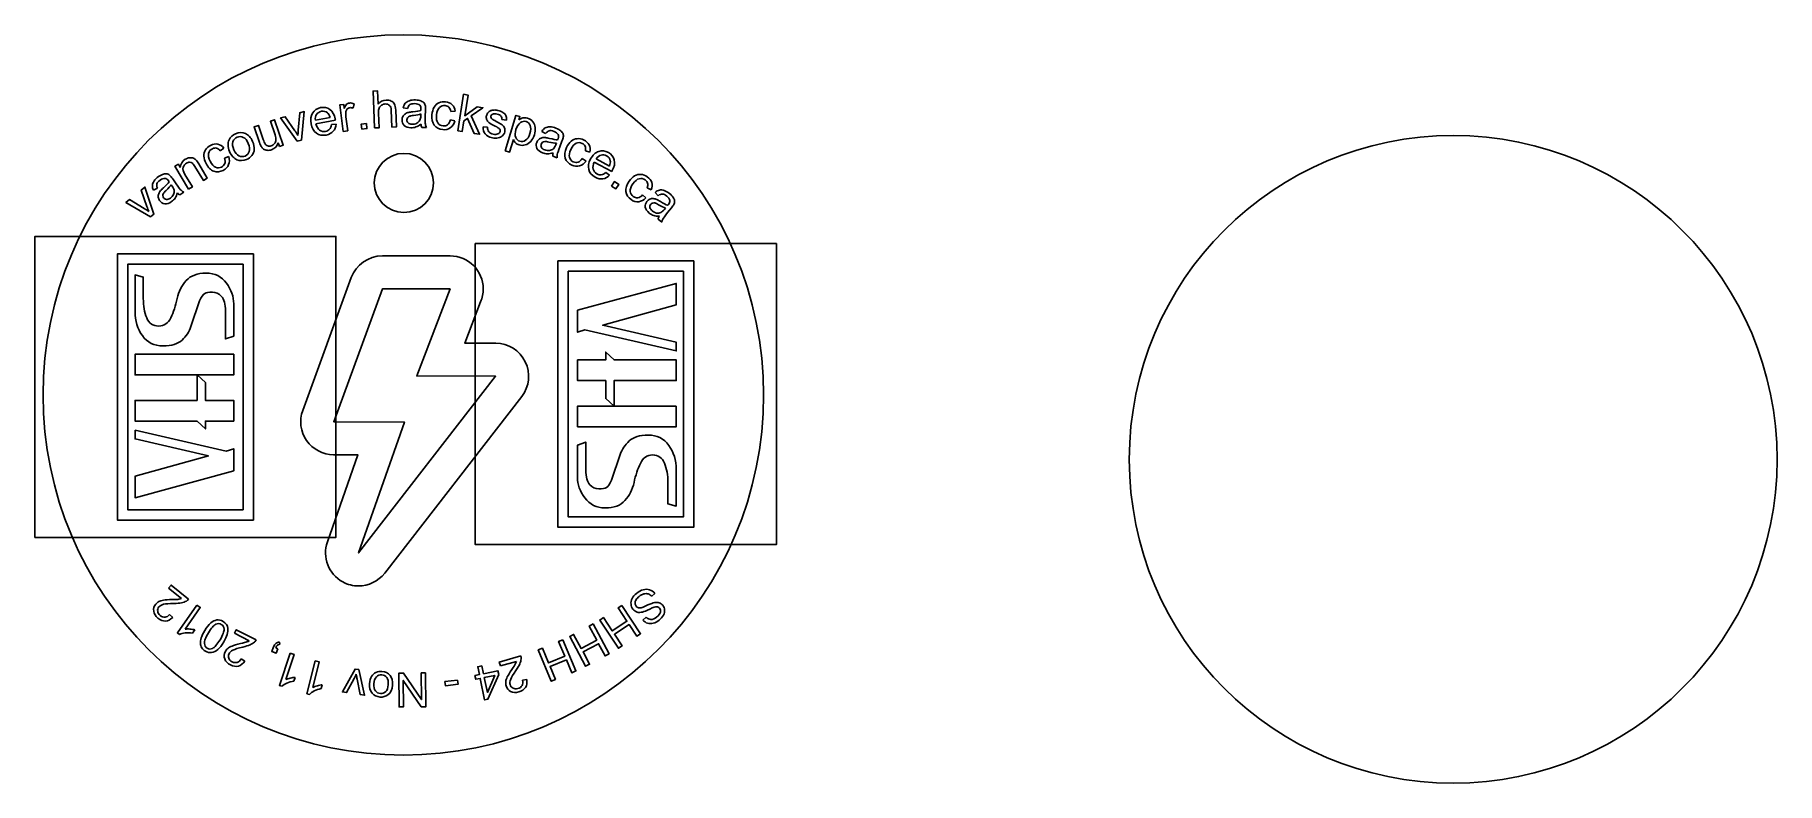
# Model space of a CAD drawing. Extents: x 62.8 to 159.4, y 92.9 to 134.4.
import ezdxf

# ---------------------------------------------------------------- set-up
doc = ezdxf.new("R2010")
doc.units = 0
doc.layers.add('Layer_1', color=7, linetype='CONTINUOUS')

msp = doc.modelspace()

# ---------------------------------------------------------------- linework, layer by layer
at = {"layer": 'Layer_1', "color": 7}
for points in [[(79.855555, 129.080406), (79.655601, 130.54957), (79.87971, 130.580069), (79.910022, 130.357341)], [(80.460218, 130.611169), (80.405891, 130.368471)], [(81.59533, 129.276991), (81.508623, 131.321904), (81.759704, 131.332569), (81.790814, 130.598855)], [(86.200407, 129.121007), (86.527906, 131.141389), (86.775974, 131.101177), (86.589215, 129.949035), (87.272818, 130.449235), (87.593928, 130.397181), (86.946378, 129.944888), (87.413186, 128.924418), (87.107235, 128.974013), (86.744806, 129.800763), (86.542525, 129.661001), (86.448475, 129.080795), (86.200407, 129.121007)], [(76.068775, 128.891098), (75.810864, 129.642472), (76.048558, 129.72406), (76.529929, 128.321668), (76.317327, 128.248709)], [(77.306651, 128.541648), (76.378089, 129.827858), (76.634318, 129.896513), (77.171603, 129.121201)], [(77.358003, 129.153799), (77.442123, 130.112954), (77.69161, 130.179799), (77.533222, 128.602355), (77.306651, 128.541648)], [(78.309456, 129.699017), (79.121995, 129.85784)], [(78.309456, 129.699017), (78.309456, 129.699017)], [(79.420603, 129.705673), (78.335391, 129.493553)], [(79.197191, 129.45857), (79.458212, 129.476876)], [(79.999863, 129.883472), (80.104547, 129.114306), (79.855555, 129.080406)], [(80.876582, 129.207398), (80.849202, 129.492296), (81.134099, 129.519669), (81.161479, 129.234771), (80.876582, 129.207398)], [(81.812049, 130.098072), (81.846411, 129.287638), (81.59533, 129.276991)], [(82.762108, 130.266934), (82.801913, 129.328169), (82.550832, 129.317505), (82.511027, 130.256269)], [(83.419364, 130.351001), (83.174693, 130.391481)], [(84.151172, 129.955872), (84.153791, 130.047978)], [(84.158765, 129.48637), (84.158773, 129.486359)], [(84.413824, 130.252889), (84.404299, 129.917949)], [(85.792209, 129.718241), (85.792209, 129.718227)], [(85.792209, 129.718227), (86.035106, 129.662557)], [(86.062914, 130.19848), (85.816099, 130.184412)], [(88.902333, 129.712124), (88.655344, 129.73446)], [(88.834855, 128.00676), (89.430164, 129.969402), (89.649274, 129.902943), (89.593351, 129.718568)], [(75.20984, 128.464893), (74.91159, 129.333797), (75.149283, 129.415384), (75.41626, 128.637599)], [(79.19719, 129.458577), (79.197191, 129.45857)], [(84.466177, 129.294651), (84.203808, 129.30212)], [(87.609445, 129.334394), (87.609446, 129.334266)], [(87.609446, 129.334266), (87.860406, 129.316758)], [(89.284856, 128.624462), (89.075342, 127.933729), (88.834855, 128.00676)], [(89.430323, 129.185896), (89.430321, 129.185896)], [(91.077591, 128.960072), (90.86026, 129.079527)], [(91.982993, 128.537191), (91.86275, 128.224434)], [(73.235416, 128.154439), (73.034916, 128.009821)], [(73.265398, 127.603968), (73.500114, 127.687678)], [(73.265512, 127.603943), (73.265398, 127.603968)], [(73.551792, 127.966552), (73.55181, 127.966524)], [(73.789392, 128.06787), (73.789392, 128.067856)], [(76.317327, 128.248709), (76.246616, 128.454711)], [(91.714079, 127.615973), (91.469086, 127.710163)], [(91.487806, 127.898915), (91.487807, 127.898901)], [(91.6366, 128.344288), (91.669666, 128.430284)], [(93.105415, 127.573413), (93.105416, 127.573427)], [(93.105416, 127.573427), (93.315884, 127.440001)], [(93.520674, 127.936035), (93.283271, 128.004996)], [(93.88433, 127.558618), (94.609164, 127.158546)], [(93.88433, 127.558618), (93.88433, 127.558618)], [(71.277366, 125.875202), (70.514734, 127.146742), (70.7087, 127.263074), (70.817132, 127.08228)], [(71.07638, 126.698906), (71.492883, 126.004466), (71.277366, 125.875202)], [(71.841719, 127.276778), (72.310644, 126.494935), (72.095127, 126.365675), (71.631228, 127.139135)], [(94.740333, 126.850131), (93.772259, 127.384463)], [(94.410393, 126.804201), (94.622226, 126.6506)], [(94.410394, 126.804201), (94.410393, 126.804201)], [(68.967241, 124.919277), (68.654373, 125.829863), (68.855175, 125.992315), (69.351407, 124.4866), (69.169058, 124.339075)], [(69.544015, 125.92852), (69.323656, 125.814745)], [(70.366892, 126.049103), (70.313928, 126.124518)], [(70.399962, 126.444209), (70.592504, 126.169979)], [(70.6536, 125.677217), (70.653579, 125.677217)], [(71.014645, 125.70724), (70.79983, 125.556414)], [(84.860079, 126.221263), (84.860079, 126.221263)], [(94.734479, 126.051601), (94.886102, 126.294349), (95.128851, 126.142727), (94.977228, 125.89998), (94.734479, 126.051601)], [(96.921785, 125.846231), (96.699766, 125.954965)], [(97.31497, 125.51465), (97.144355, 125.694627)], [(69.169058, 124.339075), (67.797981, 125.137021), (68.004209, 125.303868), (68.810173, 124.813756)], [(96.450387, 125.560381), (96.634793, 125.392774)], [(96.450388, 125.560381), (96.450387, 125.560381)], [(97.659835, 124.757735), (97.717529, 124.829704)], [(98.048528, 124.836068), (97.838729, 124.574802)], [(97.511778, 124.040543), (97.30712, 124.204885)], [(97.382445, 124.378964), (97.382445, 124.37897)], [(62.751809, 106.556734), (62.751809, 123.252799), (79.447874, 123.252799), (79.447874, 106.556734), (62.751809, 106.556734), (62.751809, 106.556734)], [(103.870175, 122.859705), (103.870175, 106.16364), (87.17411, 106.16364), (87.17411, 122.859705), (103.870175, 122.859705), (103.870175, 122.859705)], [(67.330849, 107.519922), (67.330849, 122.289612), (74.868834, 122.289612), (74.868834, 107.519922), (67.330849, 107.519922), (67.330849, 107.519922)], [(85.782521, 122.175678), (85.781618, 122.175678), (82.021975, 122.175678)], [(99.291135, 121.896517), (99.291135, 107.126828), (91.75315, 107.126828), (91.75315, 121.896517), (99.291135, 121.896517), (99.291135, 121.896517)], [(74.294905, 108.093851), (74.294905, 121.715683), (67.904864, 121.715683), (67.904864, 108.093851), (74.294905, 108.093851), (74.294905, 108.093851)], [(68.306596, 119.081728), (68.306596, 121.122526), (68.765756, 120.996411), (68.765756, 119.810269)], [(80.300381, 120.972418), (77.605587, 113.60758)], [(92.327079, 121.322589), (92.327079, 107.700756), (98.71712, 107.700756), (98.71712, 121.322589), (92.327079, 121.322589), (92.327079, 121.322589)], [(80.702064, 105.702178), (83.241719, 112.958629), (79.327172, 112.977634), (82.021961, 120.342475), (85.781604, 120.342475), (83.929166, 115.517531), (88.30224, 115.498512), (80.702064, 105.702175), (80.702064, 105.702178)], [(98.315387, 116.903185), (93.252674, 118.070184), (92.843666, 117.936273), (92.843666, 119.1607), (98.315387, 120.653035), (98.316254, 119.463255), (94.24332, 118.332635), (98.313915, 117.394307), (98.315387, 116.903185), (98.315387, 116.903185)], [(71.886936, 119.687099), (71.409499, 118.250719)], [(73.778318, 119.525037), (73.778318, 117.731446), (73.319158, 117.568518), (73.319158, 119.119407)], [(88.310261, 117.331474), (86.592103, 117.339035), (87.472034, 119.63121)], [(68.306596, 115.574408), (68.306596, 116.722264), (73.778318, 116.722264), (73.778318, 115.574408), (68.306596, 115.574408), (68.306596, 115.574408)], [(89.950049, 116.300998), (89.950049, 116.300992)], [(94.871644, 113.842378), (94.412571, 114.262993), (94.412571, 115.257883), (92.843666, 115.257883), (92.843666, 116.40574), (94.412571, 116.40574), (94.412571, 116.840647), (94.871644, 116.40574), (98.315387, 116.40574), (98.315387, 115.257883), (94.871644, 115.257883), (94.871644, 113.842378), (94.871644, 113.842378)], [(71.75034, 115.574061), (72.209413, 115.153446), (72.209413, 114.158556), (73.778318, 114.158556), (73.778318, 113.0107), (72.209413, 113.0107), (72.209413, 112.575792), (71.75034, 113.0107), (68.306596, 113.0107), (68.306596, 114.158556), (71.75034, 114.158556), (71.75034, 115.574061), (71.75034, 115.574061)], [(82.150523, 104.578431), (89.75069, 114.374546)], [(98.315387, 113.842032), (98.315387, 112.694175), (92.843666, 112.694175), (92.843666, 113.842032), (98.315387, 113.842032), (98.315387, 113.842032)], [(68.306596, 112.513255), (73.369309, 111.346255), (73.778318, 111.480166), (73.778318, 110.25574), (68.306596, 108.763405), (68.30573, 109.953184), (72.378664, 111.083804), (68.308069, 112.022133), (68.306596, 112.513255), (68.306596, 112.513255)], [(79.318016, 111.14446), (80.661973, 111.138042), (78.971772, 106.307815)], [(92.843666, 109.891402), (92.843666, 111.684993), (93.302826, 111.847921), (93.302826, 110.297033)], [(94.735048, 109.729341), (95.212485, 111.165721)], [(98.315387, 110.334711), (98.315387, 108.293914), (97.856227, 108.420029), (97.856227, 109.60617)], [(159.365481, 110.89023), (159.365481, 110.89023)], [(70.1695, 103.744851), (70.30894, 103.917253), (71.274583, 103.136226)], [(70.886009, 103.165325), (70.1695, 103.744851)], [(97.133766, 103.455045), (96.963132, 103.29282)], [(97.133766, 103.454933), (97.133766, 103.455045)], [(70.777073, 101.176578), (70.655072, 101.261551), (71.733357, 102.809689)], [(71.733357, 102.809689), (71.922669, 102.677835), (71.082456, 101.4715)], [(95.304076, 102.788642), (96.33895, 101.22035), (96.131413, 101.083403), (95.706452, 101.727407), (94.891281, 101.1895), (95.316245, 100.545496), (95.108707, 100.408546), (94.073833, 101.976838), (94.28137, 102.113785), (94.769157, 101.374571), (95.584328, 101.912479), (95.096538, 102.651695), (95.304076, 102.788642)], [(70.226956, 102.287315), (70.396001, 102.11927)], [(93.709628, 101.759989), (94.593547, 100.101922), (94.374131, 99.984951), (94.011157, 100.665822), (93.149325, 100.206376), (93.512299, 99.525505), (93.292882, 99.408534), (92.40896, 101.066601), (92.628376, 101.183572), (93.045014, 100.402041), (93.906846, 100.861487), (93.490212, 101.643018), (93.709628, 101.759989)], [(96.473129, 101.974635), (96.648369, 102.137252)], [(71.620038, 101.436013), (71.492578, 101.253011)], [(73.021155, 100.883972), (73.021155, 100.883988)], [(73.224959, 100.762801), (73.224959, 100.762801)], [(73.818372, 101.242446), (73.917667, 101.440704), (75.028138, 100.884537)], [(74.642342, 100.829757), (73.818372, 101.242446)], [(76.231868, 100.386744), (76.135866, 100.142163), (75.891285, 100.238164), (75.987287, 100.482744)], [(76.322339, 100.75053), (76.345934, 100.63525)], [(92.026046, 100.884782), (92.750641, 99.151156), (92.521224, 99.055267), (92.223675, 99.767167), (91.322568, 99.390535), (91.620117, 98.678635), (91.3907, 98.582749), (90.666105, 100.316376), (90.895522, 100.412265), (91.237059, 99.595116), (92.13817, 99.971748), (91.796629, 100.788894), (92.026046, 100.884782)], [(74.186559, 99.830991), (74.387663, 99.703034)], [(76.110174, 100.434508), (76.231868, 100.386744)], [(76.452765, 98.302411), (76.311622, 98.349136), (76.90457, 100.140192)], [(76.90457, 100.140192), (77.123585, 100.067685), (76.661553, 98.672072)], [(77.98467, 97.848759), (77.840511, 97.885136), (78.302083, 99.714454)], [(78.302083, 99.714454), (78.525778, 99.658012), (78.166115, 98.232586)], [(88.566009, 99.431937), (88.505496, 99.645253), (89.700309, 99.984208)], [(89.452546, 99.683422), (88.566009, 99.431937)], [(77.186994, 98.791094), (77.116903, 98.579379)], [(80.455457, 98.731798), (80.038105, 97.95263), (79.803395, 97.986299), (80.5067, 99.260502), (80.719843, 99.229926)], [(80.719843, 99.229926), (81.039114, 97.809031), (80.79806, 97.843612), (80.624548, 98.692003)], [(84.420474, 99.044106), (84.434012, 97.165193), (84.178961, 97.16328), (83.181455, 98.631359), (83.192084, 97.156169), (82.953695, 97.154574), (82.940158, 99.03349), (83.195208, 99.035403), (84.192724, 97.566042), (84.182085, 99.042514), (84.420474, 99.044106)], [(86.197142, 98.641028), (86.222676, 98.410453), (85.518206, 98.332438), (85.492672, 98.563016), (86.197142, 98.641028)], [(87.539587, 99.435155), (87.630702, 98.994603), (88.428964, 99.159702), (88.471798, 98.952605), (87.878721, 97.586566), (87.694216, 97.548407), (87.44761, 98.740781), (87.199094, 98.689385), (87.156262, 98.896482), (87.404778, 98.947879), (87.313663, 99.38843), (87.539587, 99.435155)], [(87.673533, 98.787509), (87.84512, 97.957867), (88.249639, 98.906658), (87.673533, 98.787509)], [(89.790206, 98.638792), (90.024965, 98.680076)], [(78.681548, 98.389374), (78.626987, 98.173137)], [(82.348832, 98.386035), (82.348832, 98.386035)], [(82.58529, 98.3684), (82.58529, 98.3684)]]:
    msp.add_lwpolyline(points, dxfattribs=at)
at = {"layer": 'Layer_1', "color": 1}
msp.add_lwpolyline([(103.163082, 114.462965), (103.163082, 114.462965)], dxfattribs=at)
for points in [[(63.210723, 114.462965), (63.210723, 125.495505), (72.154364, 134.439145), (83.186902, 134.439145)], [(83.186902, 134.439145), (94.219442, 134.439145), (103.163082, 125.495505), (103.163082, 114.462965)], [(83.186902, 94.486786), (72.154364, 94.486786), (63.210723, 103.430426), (63.210723, 114.462965)], [(103.163082, 114.462965), (103.163082, 103.430426), (94.219442, 94.486786), (83.186902, 94.486786)]]:
    msp.add_open_spline(points, degree=3, dxfattribs=at)
at = {"layer": 'Layer_1', "color": 7}
for points in [[(78.599196, 130.400081), (78.793767, 130.438108), (78.965656, 130.40286), (79.114867, 130.294602)], [(79.910022, 130.357341), (79.953018, 130.469337), (79.996466, 130.545235), (80.040367, 130.585026)], [(80.040367, 130.585026), (80.084266, 130.624814), (80.135267, 130.648665), (80.19337, 130.656575)], [(80.19337, 130.656575), (80.277296, 130.668003), (80.366245, 130.652858), (80.460218, 130.611169)], [(81.790814, 130.598855), (81.902228, 130.73959), (82.047208, 130.813747), (82.225755, 130.821316)], [(81.975835, 130.536113), (81.91191, 130.494741), (81.8674, 130.44045), (81.842302, 130.373243)], [(82.183311, 130.602902), (82.108917, 130.599776), (82.039758, 130.577474), (81.975835, 130.536113)], [(82.417804, 130.526907), (82.360977, 130.581789), (82.282813, 130.607123), (82.183311, 130.602902)], [(82.225755, 130.821316), (82.335486, 130.825971), (82.43172, 130.808394), (82.514458, 130.768581)], [(82.511027, 130.256269), (82.505702, 130.38181), (82.474628, 130.472022), (82.417804, 130.526907)], [(82.514458, 130.768581), (82.597194, 130.728766), (82.657616, 130.671473), (82.695723, 130.596701)], [(82.695723, 130.596701), (82.733827, 130.521922), (82.755956, 130.412), (82.762108, 130.266934)], [(83.174693, 130.391481), (83.200013, 130.495977), (83.239177, 130.579833), (83.292187, 130.643041)], [(83.292187, 130.643041), (83.345197, 130.706245), (83.420578, 130.753919), (83.518331, 130.786058)], [(83.550519, 130.567255), (83.493052, 130.527453), (83.449334, 130.455369), (83.419364, 130.351001)], [(83.518331, 130.786058), (83.616083, 130.81819), (83.728691, 130.832449), (83.856155, 130.828826)], [(83.813956, 130.621917), (83.695796, 130.625391), (83.607984, 130.60705), (83.550519, 130.567255)], [(84.09763, 130.528651), (84.035046, 130.587229), (83.940488, 130.618318), (83.813956, 130.621917)], [(83.856155, 130.828826), (83.982686, 130.825214), (84.085071, 130.807428), (84.163308, 130.775397)], [(84.162654, 130.310313), (84.165572, 130.412653), (84.143889, 130.485434), (84.09763, 130.528651)], [(84.163308, 130.775397), (84.241543, 130.743369), (84.298628, 130.704276), (84.334561, 130.658093)], [(84.334561, 130.658093), (84.370493, 130.611909), (84.394923, 130.554183), (84.407852, 130.484913)], [(84.407852, 130.484913), (84.415008, 130.441874), (84.416999, 130.364535), (84.413824, 130.252889)], [(84.890721, 130.420861), (84.955048, 130.535286), (85.044059, 130.617176), (85.157753, 130.66653)], [(85.157753, 130.66653), (85.271445, 130.715885), (85.391755, 130.734445), (85.518683, 130.722214)], [(85.508587, 130.515614), (85.382586, 130.527737), (85.275858, 130.492444), (85.188403, 130.409718)], [(85.714674, 130.42001), (85.660664, 130.475708), (85.591968, 130.507576), (85.508587, 130.515614)], [(85.518683, 130.722214), (85.678961, 130.706756), (85.80615, 130.653598), (85.90025, 130.562707)], [(85.90025, 130.562707), (85.994347, 130.471821), (86.048568, 130.350411), (86.062914, 130.19848)], [(78.070622, 129.494436), (78.022771, 129.739247), (78.048661, 129.94157), (78.148297, 130.101407)], [(78.365456, 128.979484), (78.215144, 129.086193), (78.116866, 129.257847), (78.070622, 129.494436)], [(78.148297, 130.101407), (78.247931, 130.26124), (78.398231, 130.360797), (78.599196, 130.400081)], [(78.378114, 130.028247), (78.315745, 129.937339), (78.292859, 129.827597), (78.309456, 129.699017)], [(78.335391, 129.493553), (78.375771, 129.335482), (78.444914, 129.221912), (78.542819, 129.15285)], [(78.641575, 130.197817), (78.528303, 130.175689), (78.440483, 130.119151), (78.378114, 130.028247)], [(78.974987, 130.115038), (78.877858, 130.194684), (78.766721, 130.222275), (78.641575, 130.197817)], [(79.121995, 129.85784), (79.087106, 129.9781), (79.038104, 130.063835), (78.974987, 130.115038)], [(79.114867, 130.294602), (79.264075, 130.186249), (79.362159, 130.011955), (79.409119, 129.771709)], [(79.458212, 129.476876), (79.44712, 129.320124), (79.395259, 129.190016), (79.302626, 129.086558)], [(79.409119, 129.771709), (79.411967, 129.757084), (79.415802, 129.735082), (79.420603, 129.705673)], [(80.001843, 130.179632), (79.986225, 130.087328), (79.985572, 129.988608), (79.999863, 129.883472)], [(80.075984, 130.328512), (80.037094, 130.289871), (80.01238, 130.240245), (80.001843, 130.179632)], [(80.21594, 130.39758), (80.161526, 130.390181), (80.114874, 130.367151), (80.075984, 130.328512)], [(80.405891, 130.368471), (80.340126, 130.396156), (80.276809, 130.405851), (80.21594, 130.39758)], [(81.842302, 130.373243), (81.817204, 130.306034), (81.807118, 130.21431), (81.812049, 130.098072)], [(83.23493, 129.415558), (83.149736, 129.497593), (83.108898, 129.600482), (83.112417, 129.724223)], [(83.112417, 129.724223), (83.114466, 129.796792), (83.132881, 129.862613), (83.167615, 129.921687)], [(83.167615, 129.921687), (83.202349, 129.980754), (83.246982, 130.027674), (83.301512, 130.062439)], [(83.301512, 130.062439), (83.35604, 130.0972), (83.417063, 130.122934), (83.484581, 130.139639)], [(83.380566, 129.723584), (83.378655, 129.656593), (83.402426, 129.600051), (83.451863, 129.553951)], [(83.418848, 129.841913), (83.394571, 129.806755), (83.381809, 129.767311), (83.380566, 129.723584)], [(83.520257, 129.920735), (83.476929, 129.903332), (83.443126, 129.87707), (83.418848, 129.841913)], [(83.451863, 129.553951), (83.501299, 129.507848), (83.574862, 129.48341), (83.672554, 129.480631)], [(83.484581, 130.139639), (83.534261, 130.151276), (83.60905, 130.161697), (83.708946, 130.170972)], [(83.740792, 129.964747), (83.637095, 129.952798), (83.563583, 129.938138), (83.520257, 129.920735)], [(83.672554, 129.480631), (83.769313, 129.477852), (83.855976, 129.49661), (83.932542, 129.536787)], [(83.708946, 130.170972), (83.912457, 130.189383), (84.062605, 130.21399), (84.159388, 130.244761)], [(84.153791, 130.047978), (84.061554, 130.013345), (83.923888, 129.98561), (83.740792, 129.964747)], [(84.158773, 129.486359), (84.063484, 129.409924), (83.972347, 129.356647), (83.885361, 129.32653)], [(83.932542, 129.536787), (84.009106, 129.576979), (84.066111, 129.633322), (84.103557, 129.705816)], [(84.103557, 129.705816), (84.132149, 129.761802), (84.148023, 129.845154), (84.151172, 129.955872)], [(84.203808, 129.30212), (84.179238, 129.354962), (84.164223, 129.416378), (84.158765, 129.48637)], [(84.159388, 130.244761), (84.161299, 130.279151), (84.162376, 130.301007), (84.162654, 130.310313)], [(84.404299, 129.917949), (84.397657, 129.684421), (84.398807, 129.536569), (84.407738, 129.474396)], [(84.407738, 129.474396), (84.416676, 129.41222), (84.436156, 129.352305), (84.466177, 129.294651)], [(84.900613, 129.424753), (84.79058, 129.568607), (84.747439, 129.763754), (84.771192, 130.010194)], [(84.771192, 130.010194), (84.786549, 130.169548), (84.826393, 130.306437), (84.890721, 130.420861)], [(85.028957, 129.992377), (85.009848, 129.794114), (85.033949, 129.646387), (85.101258, 129.549196)], [(85.188403, 130.409718), (85.100946, 130.326977), (85.047798, 130.187861), (85.028957, 129.992377)], [(85.101258, 129.549196), (85.168566, 129.452008), (85.263368, 129.397519), (85.385663, 129.385732)], [(85.640347, 129.452355), (85.711929, 129.506236), (85.76255, 129.594865), (85.792209, 129.718241)], [(85.816099, 130.184412), (85.802489, 130.285775), (85.768682, 130.364309), (85.714674, 130.42001)], [(86.035106, 129.662557), (85.991896, 129.495603), (85.910315, 129.369514), (85.790361, 129.284296)], [(87.804141, 129.748654), (87.781743, 129.815391), (87.778665, 129.884139), (87.794908, 129.954899)], [(87.794908, 129.954899), (87.809696, 130.019309), (87.83813, 130.075569), (87.880213, 130.123687)], [(87.930436, 129.574981), (87.868639, 129.624023), (87.826541, 129.681916), (87.804141, 129.748654)], [(87.880213, 130.123687), (87.922295, 130.171799), (87.972903, 130.208169), (88.032035, 130.232794)], [(88.276938, 129.371521), (88.107732, 129.458118), (87.992232, 129.525936), (87.930436, 129.574981)], [(88.038238, 129.92928), (88.030947, 129.897531), (88.034365, 129.866663), (88.048493, 129.836681)], [(88.032035, 130.232794), (88.076592, 130.252177), (88.133994, 130.264057), (88.204242, 130.268462)], [(88.140348, 130.043358), (88.083729, 130.0172), (88.049692, 129.979174), (88.038238, 129.92928)], [(88.048493, 129.836681), (88.062408, 129.8058), (88.088709, 129.776836), (88.127389, 129.74981)], [(88.127389, 129.74981), (88.149798, 129.735116), (88.217129, 129.697694), (88.329378, 129.637546)], [(88.394009, 130.043705), (88.281519, 130.069549), (88.196966, 130.069376), (88.140348, 130.043358)], [(88.204242, 130.268462), (88.274488, 130.272874), (88.347259, 130.266378), (88.422554, 130.249148)], [(88.329378, 129.637546), (88.492023, 129.551499), (88.604208, 129.485873), (88.665931, 129.440669)], [(88.60076, 129.930347), (88.558177, 129.984051), (88.48926, 130.021838), (88.394009, 130.043705)], [(88.422554, 130.249148), (88.535949, 130.223095), (88.631761, 130.183929), (88.709992, 130.13159)], [(88.655344, 129.73446), (88.661535, 129.811347), (88.643339, 129.876643), (88.60076, 129.930347)], [(88.709992, 130.13159), (88.78822, 130.079248), (88.841342, 130.020497), (88.869357, 129.955337)], [(88.869357, 129.955337), (88.897369, 129.890173), (88.908362, 129.809103), (88.902333, 129.712124)], [(89.675202, 129.56754), (89.567332, 129.4957), (89.485706, 129.368485), (89.430323, 129.185896)], [(89.593351, 129.718568), (89.666893, 129.775043), (89.741646, 129.811459), (89.817609, 129.827809)], [(89.99065, 129.628699), (89.88822, 129.659754), (89.78307, 129.639398), (89.675202, 129.56754)], [(89.817609, 129.827809), (89.89357, 129.844171), (89.977867, 129.8383), (90.070501, 129.810198)], [(90.21626, 129.412911), (90.169173, 129.525428), (90.093969, 129.597359), (89.99065, 129.628699)], [(90.070501, 129.810198), (90.191633, 129.773452), (90.289061, 129.709859), (90.362782, 129.619417)], [(90.362782, 129.619417), (90.436501, 129.528968), (90.479742, 129.419806), (90.492504, 129.291925)], [(73.55181, 127.966524), (73.44409, 128.219088), (73.434509, 128.436099), (73.523047, 128.617556)], [(73.523047, 128.617556), (73.597253, 128.768608), (73.718688, 128.8801), (73.887347, 128.952034)], [(73.736629, 128.508304), (73.697314, 128.389332), (73.714884, 128.242522), (73.789392, 128.06787)], [(73.968977, 128.760701), (73.853395, 128.711402), (73.775949, 128.627272), (73.736629, 128.508304)], [(73.887347, 128.952034), (74.074842, 129.032003), (74.254291, 129.035935), (74.425695, 128.963845)], [(74.310308, 128.752226), (74.19662, 128.80644), (74.082842, 128.809268), (73.968977, 128.760701)], [(74.588741, 128.417907), (74.516808, 128.586567), (74.423997, 128.698004), (74.310308, 128.752226)], [(74.425695, 128.963845), (74.597099, 128.891744), (74.728993, 128.74739), (74.821377, 128.530786)], [(74.821377, 128.530786), (74.896232, 128.355276), (74.928785, 128.205992), (74.919037, 128.082939)], [(75.41626, 128.637599), (75.458865, 128.513469), (75.492414, 128.431496), (75.516907, 128.391684)], [(76.042378, 128.408945), (76.092344, 128.466932), (76.119509, 128.531859), (76.123872, 128.603717)], [(76.123872, 128.603717), (76.128248, 128.675574), (76.109872, 128.771369), (76.068775, 128.891098)], [(77.171603, 129.121201), (77.22968, 129.037512), (77.286024, 128.949505), (77.340635, 128.857177)], [(77.340635, 128.857177), (77.342024, 128.93848), (77.347756, 129.037352), (77.358003, 129.153799)], [(78.910184, 128.881816), (78.697343, 128.840215), (78.515767, 128.872785), (78.365456, 128.979484)], [(78.542819, 129.15285), (78.640724, 129.083789), (78.750422, 129.06113), (78.871915, 129.084877)], [(78.871915, 129.084877), (78.962349, 129.102558), (79.034895, 129.141391), (79.089555, 129.201392)], [(79.302626, 129.086558), (79.209991, 128.983096), (79.079177, 128.914848), (78.910184, 128.881816)], [(79.089555, 129.201392), (79.144213, 129.26139), (79.180091, 129.347119), (79.19719, 129.458577)], [(83.606949, 129.285561), (83.444131, 129.290181), (83.320124, 129.333522), (83.23493, 129.415558)], [(83.885361, 129.32653), (83.798373, 129.296413), (83.70557, 129.282757), (83.606949, 129.285561)], [(85.368619, 129.179772), (85.166648, 129.199225), (85.010646, 129.280899), (84.900613, 129.424753)], [(85.790361, 129.284296), (85.670404, 129.199079), (85.529824, 129.164237), (85.368619, 129.179772)], [(85.385663, 129.385732), (85.483868, 129.376249), (85.568763, 129.398481), (85.640347, 129.452355)], [(87.718247, 128.944135), (87.63773, 129.044748), (87.601463, 129.174832), (87.609445, 129.334394)], [(88.120696, 128.728549), (87.932912, 128.771661), (87.798762, 128.843522), (87.718247, 128.944135)], [(87.860406, 129.316758), (87.851728, 129.216565), (87.872526, 129.133484), (87.922794, 129.067511)], [(87.922794, 129.067511), (87.973063, 129.001535), (88.053989, 128.955741), (88.165571, 128.930122)], [(88.439092, 128.71778), (88.340222, 128.698952), (88.23409, 128.70253), (88.120696, 128.728549)], [(88.165571, 128.930122), (88.278058, 128.904312), (88.366776, 128.908029), (88.431724, 128.941342)], [(88.508259, 129.231037), (88.479691, 129.260494), (88.402585, 129.307341), (88.276938, 129.371521)], [(88.431724, 128.941342), (88.49667, 128.974655), (88.536225, 129.022158), (88.550389, 129.083845)], [(88.683671, 128.837825), (88.619486, 128.776639), (88.53796, 128.736625), (88.439092, 128.71778)], [(88.550389, 129.083845), (88.563092, 129.139185), (88.549034, 129.188248), (88.508259, 129.231037)], [(88.665931, 129.440669), (88.727652, 129.395462), (88.771561, 129.340258), (88.797658, 129.27506)], [(88.808062, 129.052071), (88.789317, 128.970424), (88.747852, 128.899011), (88.683671, 128.837825)], [(88.797658, 129.27506), (88.823752, 129.209858), (88.827219, 129.13553), (88.808062, 129.052071)], [(89.402936, 128.448587), (89.349518, 128.501749), (89.310157, 128.560375), (89.284856, 128.624462)], [(89.430321, 129.185896), (89.374936, 129.003303), (89.37097, 128.857149), (89.418423, 128.747439)], [(89.418423, 128.747439), (89.465874, 128.637728), (89.54215, 128.566933), (89.647253, 128.535052)], [(89.647253, 128.535052), (89.754135, 128.502642), (89.859364, 128.52008), (89.962941, 128.587383)], [(90.252949, 128.528601), (90.165586, 128.428172), (90.06286, 128.362067), (89.944773, 128.330286)], [(89.962941, 128.587383), (90.066516, 128.654687), (90.147077, 128.783201), (90.204623, 128.972918)], [(90.204623, 128.972918), (90.259465, 129.153729), (90.263344, 129.300393), (90.21626, 129.412911)], [(90.450047, 128.897024), (90.406009, 128.75184), (90.340309, 128.629033), (90.252949, 128.528601)], [(90.492504, 129.291925), (90.505263, 129.164043), (90.491115, 129.032409), (90.450047, 128.897024)], [(90.579878, 128.470833), (90.605931, 128.538598), (90.645149, 128.594567), (90.697534, 128.638746)], [(90.697534, 128.638746), (90.749918, 128.682925), (90.807601, 128.712351), (90.870582, 128.727031)], [(90.86026, 129.079527), (90.918853, 129.169681), (90.983648, 129.235761), (91.054645, 129.277773)], [(90.870582, 128.727031), (90.933562, 128.74169), (90.999668, 128.745719), (91.0689, 128.73905)], [(91.029838, 128.520716), (90.983194, 128.518631), (90.942583, 128.505153), (90.908005, 128.480052)], [(91.25247, 128.488966), (91.150692, 128.512135), (91.076481, 128.52273), (91.029838, 128.520716)], [(91.054645, 129.277773), (91.12564, 129.31978), (91.212576, 129.339706), (91.315454, 129.337548)], [(91.0689, 128.73905), (91.119621, 128.733492), (91.193631, 128.71852), (91.290933, 128.694072)], [(91.273133, 129.120479), (91.205708, 129.102033), (91.140528, 129.048555), (91.077591, 128.960072)], [(91.53977, 129.084529), (91.429435, 129.126947), (91.340556, 129.138931), (91.273133, 129.120479)], [(91.290933, 128.694072), (91.489007, 128.643845), (91.638799, 128.617167), (91.740308, 128.614041)], [(91.315454, 129.337548), (91.418331, 129.335464), (91.52928, 129.311426), (91.648303, 129.265674)], [(91.776355, 128.902329), (91.736783, 128.978372), (91.657921, 129.039103), (91.53977, 129.084529)], [(91.648303, 129.265674), (91.766454, 129.220248), (91.857109, 129.169441), (91.920267, 129.11325)], [(91.740308, 128.614041), (91.753532, 128.64586), (91.761817, 128.666101), (91.765159, 128.674789)], [(91.765159, 128.674789), (91.801898, 128.770355), (91.805631, 128.8462), (91.776355, 128.902329)], [(91.920267, 129.11325), (91.983423, 129.057055), (92.024277, 129.001212), (92.04283, 128.945719)], [(92.054432, 128.758027), (92.046884, 128.715057), (92.023072, 128.641445), (91.982993, 128.537191)], [(92.04283, 128.945719), (92.06138, 128.890223), (92.065246, 128.827657), (92.054432, 128.758027)], [(92.240029, 128.188912), (92.307607, 128.334041), (92.390785, 128.449834), (92.489564, 128.536285)], [(92.489564, 128.536285), (92.588341, 128.622735), (92.699551, 128.670287), (92.823193, 128.67894)], [(92.823193, 128.67894), (92.946834, 128.68759), (93.066453, 128.665011), (93.182052, 128.611178)], [(93.182052, 128.611178), (93.328023, 128.543208), (93.430228, 128.450699), (93.488667, 128.333648)], [(123.440066, 110.89023), (123.440066, 120.81076), (131.482244, 128.852938), (141.402773, 128.852938)], [(141.402773, 128.852938), (151.323303, 128.852938), (159.365481, 120.81076), (159.365481, 110.89023)], [(70.817132, 127.08228), (70.826755, 127.277976), (70.91975, 127.428729), (71.096156, 127.534531)], [(71.096156, 127.534531), (71.172783, 127.580489), (71.25148, 127.608967), (71.332255, 127.619968)], [(71.332255, 127.619968), (71.413026, 127.63098), (71.482782, 127.623685), (71.541519, 127.598153)], [(71.541519, 127.598153), (71.600256, 127.572586), (71.654439, 127.532923), (71.704076, 127.479126)], [(72.127599, 127.711455), (72.120304, 127.842519), (72.15129, 127.959427), (72.220587, 128.062187)], [(72.24771, 127.300958), (72.17495, 127.443558), (72.134915, 127.580392), (72.127599, 127.711455)], [(72.220587, 128.062187), (72.289888, 128.164943), (72.381334, 128.245298), (72.494918, 128.303253)], [(72.384561, 127.862146), (72.355347, 127.745352), (72.385256, 127.599487), (72.474607, 127.424553)], [(72.597532, 128.12363), (72.484778, 128.066099), (72.413789, 127.978936), (72.384561, 127.862146)], [(72.494918, 128.303253), (72.638348, 128.376434), (72.774171, 128.400021), (72.902383, 128.37401)], [(72.822695, 128.153887), (72.747204, 128.171811), (72.672151, 128.161702), (72.597532, 128.12363)], [(73.034916, 128.009821), (72.968922, 128.087955), (72.898183, 128.135976), (72.822695, 128.153887)], [(72.902383, 128.37401), (73.030598, 128.347991), (73.141608, 128.274807), (73.235416, 128.154439)], [(73.280484, 127.298113), (73.311852, 127.382035), (73.30685, 127.483978), (73.265512, 127.603943)], [(73.500114, 127.687678), (73.553484, 127.523687), (73.552522, 127.37351), (73.497335, 127.237153)], [(73.954036, 127.512769), (73.784098, 127.584987), (73.650019, 127.736251), (73.551792, 127.966552)], [(73.789392, 128.067856), (73.863882, 127.893201), (73.957756, 127.778672), (74.071017, 127.724273)], [(74.071017, 127.724273), (74.184275, 127.669871), (74.298696, 127.667318), (74.414277, 127.716631)], [(74.414277, 127.716631), (74.529, 127.765562), (74.605836, 127.849939), (74.64479, 127.969765)], [(74.789123, 127.750528), (74.71226, 127.651971), (74.614325, 127.577317), (74.495323, 127.526559)], [(74.64479, 127.969765), (74.683741, 128.089591), (74.665077, 128.238969), (74.588741, 128.417907)], [(74.919037, 128.082939), (74.909276, 127.959886), (74.865983, 127.849081), (74.789123, 127.750528)], [(75.300515, 128.248031), (75.274809, 128.291366), (75.244591, 128.363654), (75.20984, 128.464893)], [(75.434316, 128.0969), (75.383075, 128.132943), (75.338472, 128.183319), (75.300515, 128.248031)], [(75.635122, 128.032237), (75.552492, 128.039288), (75.48556, 128.06086), (75.434316, 128.0969)], [(75.516907, 128.391684), (75.553326, 128.334319), (75.601864, 128.296115), (75.662522, 128.277082)], [(75.883187, 128.064264), (75.800436, 128.035849), (75.717748, 128.025192), (75.635122, 128.032237)], [(75.662522, 128.277082), (75.723181, 128.258046), (75.789164, 128.260756), (75.860473, 128.285245)], [(75.860473, 128.285245), (75.931778, 128.309735), (75.992415, 128.350955), (76.042378, 128.408945)], [(76.246616, 128.454711), (76.191845, 128.258779), (76.070703, 128.128629), (75.883187, 128.064264)], [(81.57357, 126.221263), (81.57357, 127.128807), (82.30928, 127.864517), (83.216824, 127.864517)], [(83.216824, 127.864517), (84.124368, 127.864517), (84.860079, 127.128807), (84.860079, 126.221263)], [(89.603307, 128.33237), (89.523144, 128.356686), (89.456354, 128.395422), (89.402936, 128.448587)], [(89.944773, 128.330286), (89.826683, 128.298501), (89.712861, 128.299231), (89.603307, 128.33237)], [(90.592904, 128.138998), (90.539797, 128.244676), (90.535455, 128.355286), (90.579878, 128.470833)], [(90.900616, 127.892808), (90.748581, 127.951257), (90.646011, 128.033324), (90.592904, 128.138998)], [(90.83259, 128.381159), (90.808541, 128.318607), (90.812175, 128.257379), (90.84349, 128.197475)], [(90.908005, 128.480052), (90.873424, 128.454972), (90.848287, 128.421989), (90.83259, 128.381159)], [(90.84349, 128.197475), (90.874806, 128.13757), (90.936073, 128.090081), (91.027295, 128.05501)], [(91.176828, 127.838965), (91.084776, 127.839313), (90.992705, 127.857411), (90.900616, 127.892808)], [(91.027295, 128.05501), (91.117646, 128.020273), (91.205606, 128.009143), (91.291175, 128.021628)], [(91.487807, 127.898901), (91.372538, 127.858456), (91.268878, 127.838479), (91.176828, 127.838965)], [(91.669666, 128.430284), (91.571165, 128.4282), (91.4321, 128.447826), (91.25247, 128.488966)], [(91.291175, 128.021628), (91.376741, 128.034099), (91.449225, 128.068311), (91.508626, 128.124252)], [(91.469086, 127.710163), (91.463462, 127.768167), (91.469711, 127.831084), (91.487806, 127.898915)], [(91.508626, 128.124252), (91.554194, 128.167559), (91.596852, 128.240907), (91.6366, 128.344288)], [(91.718665, 127.804923), (91.706444, 127.743309), (91.704916, 127.680327), (91.714079, 127.615973)], [(91.86275, 128.224434), (91.778912, 128.006375), (91.730884, 127.866536), (91.718665, 127.804923)], [(92.166984, 127.593804), (92.111171, 127.766101), (92.135519, 127.964468), (92.240029, 128.188912)], [(92.526618, 127.206883), (92.342675, 127.292534), (92.222797, 127.421507), (92.166984, 127.593804)], [(92.477122, 128.086215), (92.393042, 127.905647), (92.366542, 127.75833), (92.397622, 127.644267)], [(92.397622, 127.644267), (92.428701, 127.530203), (92.499928, 127.44724), (92.611307, 127.395377)], [(92.766515, 128.426578), (92.656486, 128.377706), (92.560022, 128.26425), (92.477122, 128.086215)], [(93.103687, 128.419734), (92.988933, 128.473167), (92.876542, 128.475449), (92.766515, 128.426578)], [(92.873637, 127.373319), (92.959082, 127.400275), (93.036341, 127.466968), (93.105415, 127.573413)], [(93.266142, 128.260926), (93.233777, 128.331439), (93.179626, 128.384375), (93.103687, 128.419734)], [(93.283271, 128.004996), (93.304214, 128.105102), (93.298507, 128.190413), (93.266142, 128.260926)], [(93.465164, 126.971103), (93.418476, 127.149431), (93.453377, 127.344123), (93.569869, 127.555176)], [(93.488667, 128.333648), (93.547102, 128.216601), (93.557771, 128.084061), (93.520674, 127.936035)], [(93.569869, 127.555176), (93.690408, 127.773562), (93.840187, 127.912021), (94.019208, 127.970557)], [(94.148392, 127.766893), (94.042203, 127.737262), (93.954182, 127.667839), (93.88433, 127.558618)], [(94.019208, 127.970557), (94.198226, 128.029089), (94.377373, 128.008879), (94.556647, 127.90993)], [(94.459242, 127.727678), (94.358196, 127.783448), (94.254579, 127.79652), (94.148392, 127.766893)], [(94.661653, 127.45011), (94.638348, 127.573534), (94.570878, 127.666057), (94.459242, 127.727678)], [(94.556647, 127.90993), (94.730214, 127.814128), (94.839394, 127.676788), (94.884187, 127.497911)], [(69.363347, 126.336474), (69.422511, 126.42066), (69.504272, 126.499392), (69.608633, 126.572667)], [(69.608633, 126.572667), (69.71223, 126.645407), (69.804961, 126.69232), (69.886827, 126.713405)], [(69.886827, 126.713405), (69.968689, 126.734491), (70.037826, 126.73727), (70.094236, 126.721707)], [(70.094236, 126.721707), (70.150646, 126.706145), (70.204735, 126.674475), (70.256501, 126.626663)], [(70.256501, 126.626663), (70.287973, 126.596441), (70.335778, 126.535616), (70.399962, 126.444209)], [(70.977438, 127.09052), (70.945723, 126.992276), (70.978827, 126.861737), (71.07638, 126.698906)], [(71.162681, 127.32047), (71.070888, 127.265411), (71.009139, 127.188764), (70.977438, 127.09052)], [(71.336281, 127.37168), (71.27802, 127.372006), (71.220151, 127.354936), (71.162681, 127.32047)], [(71.487958, 127.321012), (71.445102, 127.354464), (71.394546, 127.37135), (71.336281, 127.37168)], [(71.631228, 127.139135), (71.578566, 127.226936), (71.53081, 127.287563), (71.487958, 127.321012)], [(71.704076, 127.479126), (71.735999, 127.443999), (71.781877, 127.37655), (71.841719, 127.276778)], [(72.671696, 126.877014), (72.501563, 126.939107), (72.360231, 127.080422), (72.24771, 127.300958)], [(72.474607, 127.424553), (72.565132, 127.247129), (72.664905, 127.13555), (72.773924, 127.089818)], [(73.198007, 126.9222), (73.017266, 126.829983), (72.841829, 126.814921), (72.671696, 126.877014)], [(72.773924, 127.089818), (72.88294, 127.044086), (72.992168, 127.049137), (73.101608, 127.104964)], [(73.101608, 127.104964), (73.18949, 127.149802), (73.249116, 127.214184), (73.280484, 127.298113)], [(73.497335, 127.237153), (73.44204, 127.100792), (73.342264, 126.995805), (73.198007, 126.9222)], [(74.495323, 127.526559), (74.3044, 127.445132), (74.123971, 127.440529), (73.954036, 127.512769)], [(92.959087, 127.164906), (92.81759, 127.124528), (92.673434, 127.138506), (92.526618, 127.206883)], [(92.611307, 127.395377), (92.700747, 127.353731), (92.78819, 127.346384), (92.873637, 127.373319)], [(93.315884, 127.440001), (93.219514, 127.296984), (93.100581, 127.205288), (92.959087, 127.164906)], [(93.819996, 126.546413), (93.630129, 126.651211), (93.511852, 126.792773), (93.465164, 126.971103)], [(93.772259, 127.384463), (93.701696, 127.237361), (93.681763, 127.105905), (93.712459, 126.990091)], [(93.712459, 126.990091), (93.743153, 126.874277), (93.81269, 126.786461), (93.921069, 126.72664)], [(93.921069, 126.72664), (94.001741, 126.682114), (94.082293, 126.665294), (94.162723, 126.676184)], [(94.162723, 126.676184), (94.243152, 126.687092), (94.325709, 126.729745), (94.410394, 126.804201)], [(94.622226, 126.6506), (94.513057, 126.537565), (94.389748, 126.47114), (94.252299, 126.451323)], [(94.609164, 127.158546), (94.659654, 127.273137), (94.67715, 127.370325), (94.661653, 127.45011)], [(94.773938, 126.908128), (94.76674, 126.895102), (94.755538, 126.875753), (94.740333, 126.850131)], [(94.884187, 127.497911), (94.928977, 127.319035), (94.892225, 127.12244), (94.773938, 126.908128)], [(95.703655, 126.315441), (95.795168, 126.446797), (95.897009, 126.546569), (96.009176, 126.614758)], [(96.009176, 126.614758), (96.121342, 126.682947), (96.239069, 126.710678), (96.362359, 126.697954)], [(96.362359, 126.697954), (96.485646, 126.68524), (96.599604, 126.642416), (96.704232, 126.569523)], [(96.704232, 126.569523), (96.83635, 126.477476), (96.921135, 126.36878), (96.958588, 126.243431)], [(69.323656, 125.814745), (69.281502, 125.913656), (69.262786, 126.004292), (69.26751, 126.086651)], [(69.26751, 126.086651), (69.272234, 126.16901), (69.304182, 126.252282), (69.363347, 126.336474)], [(69.519907, 126.180285), (69.497606, 126.114031), (69.505665, 126.030106), (69.544015, 125.92852)], [(69.69845, 126.38156), (69.601707, 126.313631), (69.542191, 126.24654), (69.519907, 126.180285)], [(69.59874, 125.433861), (69.591272, 125.501981), (69.599029, 125.566269), (69.621979, 125.626733)], [(69.621979, 125.626733), (69.644906, 125.687193), (69.678466, 125.744298), (69.722613, 125.798043)], [(69.981625, 126.476323), (69.896439, 126.485876), (69.802047, 126.4543), (69.69845, 126.38156)], [(69.722613, 125.798043), (69.755509, 125.837053), (69.809217, 125.890125), (69.883773, 125.957255)], [(69.88204, 125.643862), (69.857689, 125.604022), (69.846299, 125.562754), (69.847859, 125.520055)], [(70.03255, 125.810952), (69.956551, 125.739393), (69.906384, 125.683699), (69.88204, 125.643862)], [(69.883773, 125.957255), (70.035926, 126.093658), (70.141607, 126.203115), (70.200813, 126.285626)], [(70.164249, 126.340132), (70.105418, 126.423922), (70.044541, 126.46932), (69.981625, 126.476323)], [(70.313928, 126.124518), (70.260669, 126.041631), (70.166875, 125.937111), (70.03255, 125.810952)], [(70.200813, 126.285626), (70.181777, 126.314354), (70.169585, 126.332514), (70.164249, 126.340132)], [(70.478163, 125.820164), (70.467637, 125.882142), (70.430538, 125.958453), (70.366892, 126.049103)], [(70.442074, 125.58244), (70.479438, 125.660421), (70.491467, 125.73966), (70.478163, 125.820164)], [(70.653579, 125.677217), (70.622871, 125.558982), (70.581638, 125.461797), (70.529897, 125.385663)], [(70.592504, 126.169979), (70.72675, 125.978778), (70.816038, 125.860925), (70.860366, 125.816423)], [(70.79983, 125.556414), (70.748551, 125.5841), (70.699807, 125.624364), (70.6536, 125.677217)], [(70.860366, 125.816423), (70.904691, 125.771914), (70.95612, 125.73552), (71.014645, 125.70724)], [(83.216824, 124.578009), (82.30928, 124.578009), (81.57357, 125.313719), (81.57357, 126.221263)], [(84.860079, 126.221263), (84.860079, 125.313719), (84.124368, 124.578009), (83.216824, 124.578009)], [(94.252299, 126.451323), (94.114848, 126.431523), (93.970747, 126.463203), (93.819996, 126.546413)], [(95.52942, 125.741738), (95.504047, 125.921062), (95.562125, 126.112298), (95.703655, 126.315441)], [(95.817206, 125.298765), (95.650719, 125.414756), (95.554791, 125.562414), (95.52942, 125.741738)], [(95.919572, 126.173522), (95.80571, 126.01009), (95.754287, 125.869519), (95.765301, 125.751812)], [(95.765301, 125.751812), (95.776312, 125.634104), (95.832224, 125.540137), (95.933033, 125.469901)], [(96.263154, 126.459083), (96.146363, 126.429834), (96.031836, 126.334661), (95.919572, 126.173522)], [(96.594134, 126.394395), (96.49027, 126.466757), (96.379943, 126.488318), (96.263154, 126.459083)], [(96.726878, 126.210031), (96.707113, 126.285056), (96.662865, 126.34651), (96.594134, 126.394395)], [(96.699766, 125.954965), (96.737603, 126.049982), (96.74664, 126.135005), (96.726878, 126.210031)], [(96.958588, 126.243431), (96.996038, 126.118078), (96.98377, 125.98568), (96.921785, 125.846231)], [(97.144355, 125.694627), (97.227625, 125.76265), (97.30947, 125.805852), (97.38989, 125.824239)], [(97.550081, 125.607867), (97.480239, 125.610994), (97.401869, 125.579765), (97.31497, 125.51465)], [(97.38989, 125.824239), (97.470307, 125.842615), (97.559182, 125.835112), (97.656514, 125.801729)], [(97.793095, 125.492404), (97.700925, 125.566415), (97.61992, 125.604904), (97.550081, 125.607867)], [(97.656514, 125.801729), (97.753843, 125.768346), (97.852221, 125.711718), (97.951649, 125.631878)], [(97.951649, 125.631878), (98.050348, 125.552621), (98.121217, 125.476613), (98.164258, 125.403855)], [(68.810173, 124.813756), (68.897242, 124.760882), (68.984485, 124.703361), (69.071897, 124.641188)], [(69.071897, 124.641188), (69.040078, 124.716023), (69.005205, 124.808719), (68.967241, 124.919277)], [(69.672501, 125.242556), (69.630785, 125.301971), (69.606198, 125.365742), (69.59874, 125.433861)], [(69.955204, 125.068307), (69.837872, 125.083175), (69.743636, 125.141245), (69.672501, 125.242556)], [(69.847859, 125.520055), (69.849248, 125.477356), (69.862761, 125.438106), (69.887886, 125.402306)], [(69.887886, 125.402306), (69.926396, 125.347459), (69.979245, 125.316328), (70.046434, 125.308915)], [(70.331165, 125.186421), (70.197857, 125.092825), (70.072536, 125.053454), (69.955204, 125.068307)], [(70.046434, 125.308915), (70.113619, 125.301481), (70.187207, 125.325867), (70.267189, 125.38203)], [(70.267189, 125.38203), (70.346411, 125.437655), (70.404707, 125.504454), (70.442074, 125.58244)], [(70.529897, 125.385663), (70.478152, 125.30953), (70.411908, 125.243116), (70.331165, 125.186421)], [(96.236026, 125.18309), (96.089695, 125.167631), (95.950089, 125.20619), (95.817206, 125.298765)], [(95.933033, 125.469901), (96.013984, 125.413505), (96.098863, 125.391239), (96.18767, 125.403101)], [(96.18767, 125.403101), (96.276476, 125.414982), (96.364048, 125.467393), (96.450388, 125.560381)], [(96.634793, 125.392774), (96.515277, 125.268446), (96.382355, 125.198551), (96.236026, 125.18309)], [(96.60321, 124.880257), (96.584817, 124.997089), (96.614375, 125.103767), (96.691885, 125.200291)], [(96.821305, 124.552032), (96.6943, 124.65402), (96.621602, 124.763425), (96.60321, 124.880257)], [(96.691885, 125.200291), (96.737341, 125.256896), (96.791745, 125.298261), (96.855099, 125.324383)], [(96.905269, 125.037777), (96.863308, 124.985521), (96.848118, 124.926096), (96.859698, 124.859502)], [(96.855099, 125.324383), (96.918451, 125.350506), (96.982356, 125.360962), (97.046815, 125.355751)], [(96.859698, 124.859502), (96.871276, 124.792903), (96.915168, 124.729011), (96.991371, 124.667818)], [(97.007224, 125.108998), (96.966644, 125.095625), (96.932659, 125.071885), (96.905269, 125.037777)], [(96.991371, 124.667818), (97.066848, 124.607212), (97.147237, 124.569814), (97.232538, 124.55563)], [(97.135654, 125.110735), (97.090614, 125.123032), (97.047804, 125.122476), (97.007224, 125.108998)], [(97.046815, 125.355751), (97.111272, 125.350541), (97.175456, 125.334214), (97.239365, 125.306775)], [(97.338035, 125.012682), (97.248153, 125.065757), (97.180693, 125.098442), (97.135654, 125.110735)], [(97.239365, 125.306775), (97.285987, 125.286037), (97.351914, 125.249222), (97.437145, 125.1963)], [(97.717529, 124.829704), (97.623094, 124.857772), (97.496597, 124.918777), (97.338035, 125.012682)], [(97.437145, 125.1963), (97.610507, 125.088125), (97.745053, 125.017087), (97.840786, 124.98319)], [(97.470916, 124.587137), (97.52751, 124.61451), (97.590483, 124.671375), (97.659835, 124.757735)], [(97.962936, 125.246798), (97.948409, 125.331279), (97.891794, 125.413148), (97.793095, 125.492404)], [(97.840786, 124.98319), (97.863073, 125.009452), (97.877131, 125.026223), (97.88296, 125.03348)], [(97.88296, 125.03348), (97.947063, 125.113309), (97.973722, 125.184417), (97.962936, 125.246798)], [(98.183842, 125.024642), (98.163562, 124.986015), (98.11846, 124.923154), (98.048528, 124.836068)], [(98.164258, 125.403855), (98.207296, 125.331095), (98.229197, 125.265459), (98.229964, 125.206951)], [(98.229964, 125.206951), (98.230728, 125.148443), (98.215354, 125.087673), (98.183842, 125.024642)], [(97.067989, 124.416612), (96.98046, 124.445131), (96.898233, 124.490258), (96.821305, 124.552032)], [(97.382445, 124.37897), (97.260335, 124.375497), (97.155516, 124.388106), (97.067989, 124.416612)], [(97.232538, 124.55563), (97.317839, 124.541458), (97.397298, 124.551948), (97.470916, 124.587137)], [(97.30712, 124.204885), (97.319434, 124.261847), (97.344542, 124.319872), (97.382445, 124.378964)], [(97.573702, 124.219117), (97.543293, 124.164152), (97.522652, 124.104629), (97.511778, 124.040543)], [(97.838729, 124.574802), (97.692452, 124.39264), (97.60411, 124.274078), (97.573702, 124.219117)], [(82.021975, 122.175678), (81.252494, 122.175678), (80.564818, 121.695153), (80.300381, 120.972418)], [(87.615252, 120.342488), (87.615252, 121.354867), (86.795129, 122.175678), (85.782521, 122.175678)], [(70.643973, 119.807237), (70.73189, 120.204206), (70.899581, 120.538723), (71.146442, 120.810529)], [(71.146442, 120.810529), (71.393388, 121.082162), (71.759954, 121.218238), (72.245619, 121.218238)], [(72.245619, 121.218238), (72.731457, 121.218238), (73.108417, 121.034089), (73.376239, 120.666397)], [(68.765756, 119.810269), (68.765756, 119.397969), (68.828814, 119.040498), (68.95441, 118.737683)], [(70.292132, 118.747557), (70.438602, 119.056869), (70.556056, 119.410269), (70.643973, 119.807237)], [(72.169742, 120.09039), (72.081825, 120.039806), (71.987325, 119.905288), (71.886936, 119.687099)], [(72.603177, 120.166007), (72.40231, 120.166007), (72.257659, 120.140542), (72.169742, 120.09039)], [(73.099409, 119.932486), (72.952939, 120.087965), (72.787326, 120.166007), (72.603177, 120.166007)], [(73.319158, 119.119407), (73.319158, 119.505895), (73.245879, 119.777094), (73.099409, 119.932486)], [(73.376239, 120.666397), (73.64432, 120.298446), (73.778318, 119.917848), (73.778318, 119.525037)], [(87.472034, 119.63121), (87.564152, 119.849818), (87.615252, 120.090195), (87.615252, 120.342488)], [(68.714912, 117.752667), (68.442933, 118.134738), (68.306596, 118.5777), (68.306596, 119.081728)], [(68.95441, 118.737683), (69.079919, 118.434868), (69.302006, 118.283547), (69.620153, 118.283547)], [(69.620153, 118.283547), (69.921755, 118.283547), (70.145662, 118.438159), (70.292132, 118.747557)], [(71.409499, 118.250719), (71.309109, 117.973283), (71.143756, 117.72547), (70.913613, 117.50728)], [(69.864328, 117.179605), (69.370521, 117.179605), (68.987324, 117.370597), (68.714912, 117.752667)], [(70.913613, 117.50728), (70.683384, 117.288744), (70.333622, 117.179605), (69.864328, 117.179605)], [(89.950049, 116.300992), (89.644366, 116.92886), (89.008477, 117.328266), (88.310261, 117.331474)], [(89.75069, 114.374546), (90.178511, 114.926333), (90.255962, 115.673359), (89.950049, 116.300998)], [(77.605587, 113.60758), (77.40027, 113.046849), (77.481159, 112.421275), (77.821903, 111.931127)], [(95.70837, 111.90916), (95.9386, 112.127696), (96.288362, 112.236834), (96.757656, 112.236834)], [(96.757656, 112.236834), (97.251463, 112.236834), (97.634659, 112.045842), (97.907072, 111.663772)], [(77.821903, 111.931127), (78.162877, 111.440977), (78.721083, 111.147439), (79.318016, 111.14446)], [(95.212485, 111.165721), (95.312874, 111.443157), (95.478227, 111.69097), (95.70837, 111.90916)], [(97.001831, 111.132893), (96.700229, 111.132893), (96.476322, 110.97828), (96.329852, 110.668882)], [(97.667574, 110.678756), (97.542065, 110.981572), (97.319978, 111.132893), (97.001831, 111.132893)], [(97.907072, 111.663772), (98.179051, 111.281702), (98.315387, 110.838739), (98.315387, 110.334711)], [(93.302826, 110.297033), (93.302826, 109.910545), (93.376104, 109.639345), (93.522575, 109.483953)], [(96.329852, 110.668882), (96.183381, 110.35957), (96.065928, 110.006171), (95.978011, 109.609202)], [(97.856227, 109.60617), (97.856227, 110.01847), (97.79317, 110.375941), (97.667574, 110.678756)], [(141.402773, 92.927524), (131.482244, 92.927524), (123.440066, 100.969701), (123.440066, 110.89023)], [(159.365481, 110.89023), (159.365481, 100.969701), (151.323303, 92.927524), (141.402773, 92.927524)], [(93.245745, 108.750042), (92.977663, 109.117994), (92.843666, 109.498591), (92.843666, 109.891402)], [(93.522575, 109.483953), (93.669045, 109.328474), (93.834658, 109.250432), (94.018807, 109.250432)], [(94.018807, 109.250432), (94.219673, 109.250432), (94.364325, 109.275897), (94.452242, 109.326049)], [(94.452242, 109.326049), (94.540159, 109.376634), (94.634658, 109.511151), (94.735048, 109.729341)], [(95.978011, 109.609202), (95.890094, 109.212234), (95.722402, 108.877716), (95.475542, 108.60591)], [(94.376365, 108.198201), (93.890526, 108.198201), (93.513567, 108.38235), (93.245745, 108.750042)], [(95.475542, 108.60591), (95.228595, 108.334277), (94.86203, 108.198201), (94.376365, 108.198201)], [(78.971772, 106.307815), (78.675024, 105.459737), (79.036621, 104.521374), (79.826039, 104.091947)], [(80.701157, 103.868758), (81.25249, 103.868758), (81.792822, 104.117384), (82.150523, 104.578431)], [(79.826039, 104.091947), (80.10285, 103.941396), (80.403722, 103.868758), (80.701157, 103.868758)], [(95.873898, 103.169487), (95.927135, 103.274744), (96.006205, 103.369179), (96.111109, 103.452794)], [(96.111109, 103.452794), (96.244079, 103.558772), (96.370945, 103.628202), (96.491705, 103.661077)], [(96.519394, 103.421832), (96.429408, 103.397628), (96.342653, 103.352262), (96.259131, 103.285689)], [(96.491705, 103.661077), (96.612467, 103.693952), (96.729426, 103.691851), (96.842586, 103.654731)], [(96.758298, 103.425404), (96.689015, 103.447216), (96.60938, 103.446036), (96.519394, 103.421832)], [(96.963132, 103.29282), (96.895861, 103.359399), (96.827585, 103.403594), (96.758298, 103.425404)], [(96.842586, 103.654731), (96.955746, 103.617628), (97.052808, 103.55103), (97.133766, 103.454933)], [(69.341361, 102.4662), (69.322517, 102.610025), (69.359573, 102.739401), (69.45253, 102.854338)], [(69.5799, 102.0804), (69.439723, 102.19378), (69.36021, 102.322378), (69.341361, 102.4662)], [(69.45253, 102.854338), (69.499818, 102.912801), (69.558256, 102.960594), (69.627846, 102.99772)], [(69.633665, 102.701239), (69.576172, 102.630151), (69.553088, 102.549642), (69.564415, 102.459704)], [(69.564415, 102.459704), (69.575746, 102.369766), (69.622268, 102.291751), (69.703982, 102.22566)], [(69.627846, 102.99772), (69.697438, 103.034845), (69.785225, 103.0622), (69.891208, 103.079781)], [(69.891876, 102.849283), (69.774546, 102.81835), (69.688476, 102.769001), (69.633665, 102.701239)], [(69.891208, 103.079781), (69.997193, 103.097352), (70.15869, 103.108514), (70.375698, 103.113221)], [(70.464024, 102.898364), (70.199925, 102.896451), (70.009209, 102.880219), (69.891876, 102.849283)], [(70.375698, 103.113221), (70.556403, 103.116537), (70.675066, 103.121926), (70.731686, 103.12942)], [(70.877643, 102.929776), (70.771913, 102.909781), (70.634041, 102.899321), (70.464024, 102.898364)], [(70.731686, 103.12942), (70.788308, 103.136914), (70.839749, 103.148905), (70.886009, 103.165325)], [(71.152905, 103.028586), (71.075127, 102.982696), (70.983373, 102.949761), (70.877643, 102.929776)], [(71.274583, 103.136226), (71.240985, 103.091969), (71.200425, 103.05609), (71.152905, 103.028586)], [(95.80957, 102.854341), (95.799206, 102.959181), (95.820668, 103.064229), (95.873898, 103.169487)], [(95.918563, 102.579813), (95.856254, 102.657993), (95.819925, 102.749501), (95.80957, 102.854341)], [(96.146264, 102.419565), (96.057308, 102.447564), (95.981407, 102.500966), (95.918563, 102.579813)], [(96.089044, 103.096038), (96.049823, 103.028723), (96.031659, 102.964803), (96.034548, 102.904277)], [(96.034548, 102.904277), (96.037418, 102.843757), (96.056999, 102.790779), (96.093209, 102.745339)], [(96.259131, 103.285689), (96.184962, 103.226575), (96.128265, 103.163357), (96.089044, 103.096038)], [(96.093209, 102.745339), (96.129959, 102.699236), (96.175408, 102.669627), (96.229563, 102.656517)], [(96.455124, 102.42084), (96.338175, 102.392108), (96.23522, 102.391725), (96.146264, 102.419565)], [(96.229563, 102.656517), (96.283718, 102.64341), (96.350852, 102.649661), (96.430965, 102.675268)], [(96.430965, 102.675268), (96.482638, 102.691308), (96.588875, 102.736933), (96.749679, 102.812103)], [(96.855058, 102.586353), (96.668539, 102.496151), (96.535228, 102.440978), (96.455124, 102.42084)], [(96.749679, 102.812103), (96.910485, 102.887276), (97.029398, 102.932062), (97.106421, 102.946467)], [(97.231706, 102.715277), (97.167126, 102.719518), (97.041577, 102.676556), (96.855058, 102.586353)], [(97.106421, 102.946467), (97.205872, 102.965632), (97.294506, 102.96171), (97.372323, 102.934668)], [(97.392688, 102.630514), (97.350616, 102.683301), (97.296955, 102.711555), (97.231706, 102.715277)], [(97.372323, 102.934668), (97.450137, 102.907625), (97.515941, 102.860378), (97.569729, 102.79289)], [(97.436223, 102.410348), (97.455676, 102.496323), (97.441134, 102.56971), (97.392688, 102.630514)], [(97.569729, 102.79289), (97.628843, 102.718721), (97.663051, 102.632622), (97.672347, 102.534587)], [(97.672347, 102.534587), (97.681626, 102.436555), (97.659176, 102.338616), (97.604957, 102.240763)], [(69.999199, 101.920119), (69.858519, 101.914666), (69.718753, 101.968094), (69.5799, 102.0804)], [(69.703982, 102.22566), (69.79035, 102.155806), (69.8804, 102.125833), (69.974131, 102.135738)], [(69.974131, 102.135738), (70.067864, 102.145655), (70.152139, 102.196172), (70.226956, 102.287315)], [(70.396001, 102.11927), (70.272149, 101.991957), (70.139882, 101.925576), (69.999199, 101.920119)], [(71.082456, 101.4715), (71.15831, 101.483235), (71.248361, 101.485053), (71.35261, 101.477017)], [(71.35261, 101.477017), (71.456861, 101.468981), (71.546003, 101.4553), (71.620038, 101.436013)], [(72.171786, 101.389046), (72.284459, 101.578528), (72.394867, 101.719901), (72.503009, 101.813162)], [(72.783112, 101.741279), (72.668648, 101.690049), (72.532808, 101.532237), (72.37559, 101.267843)], [(72.503009, 101.813162), (72.611154, 101.906423), (72.722855, 101.961783), (72.838112, 101.979236)], [(73.091414, 101.73691), (73.000345, 101.791062), (72.897578, 101.792523), (72.783112, 101.741279)], [(72.838112, 101.979236), (72.953371, 101.99668), (73.070121, 101.970275), (73.188364, 101.899956)], [(73.021155, 100.883988), (73.178808, 101.149118), (73.252699, 101.344015), (73.242826, 101.468681)], [(73.242826, 101.468681), (73.232953, 101.59335), (73.182484, 101.682759), (73.091414, 101.73691)], [(73.188364, 101.899956), (73.344064, 101.807371), (73.433156, 101.678843), (73.455642, 101.514366)], [(73.455642, 101.514366), (73.482215, 101.316641), (73.405322, 101.066119), (73.224959, 100.762801)], [(96.729827, 101.800623), (96.630737, 101.833099), (96.545171, 101.891103), (96.473129, 101.974635)], [(96.648369, 102.137252), (96.73242, 102.052362), (96.82225, 102.009232), (96.917861, 102.007854)], [(97.045187, 101.798709), (96.934039, 101.767489), (96.828918, 101.768127), (96.729827, 101.800623)], [(96.917861, 102.007854), (97.013473, 102.006578), (97.117739, 102.050797), (97.230663, 102.140799)], [(97.375285, 101.97576), (97.26637, 101.888954), (97.156338, 101.829936), (97.045187, 101.798709)], [(97.230663, 102.140799), (97.348265, 102.234532), (97.416783, 102.32438), (97.436223, 102.410348)], [(97.604957, 102.240763), (97.550732, 102.142916), (97.474175, 102.054582), (97.375285, 101.97576)], [(71.088925, 101.265512), (70.960373, 101.249886), (70.856422, 101.220235), (70.777073, 101.176578)], [(71.492578, 101.253011), (71.352032, 101.276961), (71.217481, 101.281138), (71.088925, 101.265512)], [(71.938603, 100.685938), (71.935095, 100.776999), (71.94928, 100.876925), (71.981159, 100.98571)], [(72.010801, 100.438717), (71.966182, 100.512471), (71.942116, 100.594877), (71.938603, 100.685938)], [(71.981159, 100.98571), (72.013042, 101.094495), (72.076584, 101.228941), (72.171786, 101.389046)], [(72.37559, 101.267843), (72.217502, 101.00198), (72.143502, 100.806898), (72.153591, 100.682596)], [(72.153591, 100.682596), (72.163684, 100.5583), (72.214998, 100.468636), (72.307534, 100.41361)], [(72.594442, 100.399579), (72.721265, 100.457379), (72.863502, 100.618842), (73.021155, 100.883972)], [(73.224959, 100.762801), (73.111414, 100.57185), (73.000386, 100.429852), (72.891875, 100.336808)], [(73.44924, 100.396652), (73.50927, 100.447818), (73.589165, 100.493331), (73.688926, 100.533196)], [(73.688926, 100.533196), (73.788689, 100.573062), (73.944054, 100.618527), (74.155022, 100.669591)], [(74.287303, 100.478643), (74.029711, 100.420349), (73.846921, 100.363534), (73.738932, 100.308199)], [(74.155022, 100.669591), (74.330829, 100.711507), (74.445584, 100.742191), (74.499285, 100.761644)], [(74.684605, 100.597884), (74.585606, 100.555726), (74.453172, 100.515979), (74.287303, 100.478643)], [(74.499285, 100.761644), (74.552987, 100.781097), (74.600673, 100.803802), (74.642342, 100.829757)], [(74.932327, 100.75334), (74.866178, 100.691863), (74.783604, 100.640046), (74.684605, 100.597884)], [(75.028138, 100.884537), (75.004795, 100.834113), (74.972858, 100.79038), (74.932327, 100.75334)], [(75.987287, 100.482744), (76.022566, 100.572622), (76.066963, 100.638958), (76.120475, 100.681748)], [(76.211295, 100.586895), (76.174678, 100.55676), (76.140972, 100.505953), (76.110174, 100.434508)], [(76.120475, 100.681748), (76.173989, 100.72454), (76.241277, 100.747466), (76.322339, 100.75053)], [(76.345934, 100.63525), (76.292792, 100.633017), (76.247913, 100.617041), (76.211295, 100.586895)], [(72.207725, 100.250789), (72.121064, 100.302322), (72.055423, 100.364966), (72.010801, 100.438717)], [(72.556548, 100.17161), (72.44151, 100.154517), (72.325236, 100.180922), (72.207725, 100.250789)], [(72.307534, 100.41361), (72.398605, 100.359459), (72.494241, 100.354781), (72.594442, 100.399579)], [(72.891875, 100.336808), (72.783364, 100.243767), (72.671589, 100.1887), (72.556548, 100.17161)], [(73.2832, 99.816121), (73.233999, 99.952573), (73.242496, 100.086886), (73.308689, 100.219058)], [(73.59881, 99.490337), (73.437608, 99.571075), (73.332405, 99.679668), (73.2832, 99.816121)], [(73.308689, 100.219058), (73.342363, 100.286288), (73.389214, 100.345488), (73.44924, 100.396652)], [(73.518405, 100.108303), (73.477465, 100.026557), (73.472154, 99.942971), (73.502473, 99.857542)], [(73.502473, 99.857542), (73.532797, 99.772119), (73.594944, 99.705872), (73.688914, 99.658806)], [(73.738932, 100.308199), (73.630945, 100.252865), (73.557436, 100.186231), (73.518405, 100.108303)], [(73.688914, 99.658806), (73.788235, 99.609065), (73.882614, 99.599067), (73.97205, 99.628798)], [(73.97205, 99.628798), (74.061489, 99.658551), (74.132992, 99.725943), (74.186559, 99.830991)], [(74.387663, 99.703034), (74.293942, 99.552158), (74.178955, 99.458996), (74.042701, 99.423547)], [(89.201005, 99.236365), (89.302458, 99.38594), (89.366438, 99.486022), (89.392938, 99.536618)], [(89.392938, 99.536618), (89.419439, 99.587214), (89.439312, 99.636149), (89.452546, 99.683422)], [(89.640233, 99.540837), (89.595625, 99.44292), (89.524716, 99.324214), (89.427507, 99.184726)], [(89.718136, 99.822731), (89.710801, 99.732723), (89.68484, 99.638757), (89.640233, 99.540837)], [(89.700309, 99.984208), (89.717115, 99.931242), (89.723047, 99.877416), (89.718136, 99.822731)], [(74.042701, 99.423547), (73.90645, 99.388105), (73.758487, 99.410377), (73.59881, 99.490337)], [(76.661553, 98.672072), (76.730929, 98.704912), (76.816731, 98.732308), (76.918958, 98.754271)], [(77.116903, 98.579379), (76.975352, 98.56235), (76.845183, 98.528027), (76.726397, 98.476442)], [(76.918958, 98.754271), (77.021186, 98.776243), (77.110531, 98.788507), (77.186994, 98.791094)], [(80.577225, 98.975884), (80.546735, 98.907749), (80.506145, 98.826386), (80.455457, 98.731798)], [(80.624548, 98.692003), (80.605752, 98.783612), (80.589977, 98.878238), (80.577225, 98.975884)], [(81.312101, 98.443988), (81.325119, 98.61867), (81.361559, 98.754118), (81.421421, 98.850335)], [(81.421421, 98.850335), (81.481287, 98.946552), (81.563343, 99.018623), (81.667591, 99.06655)], [(81.69279, 98.826918), (81.610479, 98.745654), (81.562687, 98.615978), (81.549417, 98.437888)], [(81.667591, 99.06655), (81.771841, 99.114476), (81.883186, 99.134028), (82.001627, 99.125201)], [(81.987532, 98.936051), (81.873351, 98.944565), (81.775104, 98.908179), (81.69279, 98.826918)], [(82.264171, 98.784987), (82.194779, 98.877125), (82.102566, 98.927479), (81.987532, 98.936051)], [(82.001627, 99.125201), (82.191646, 99.111042), (82.340697, 99.038675), (82.448782, 98.908093)], [(82.348832, 98.386035), (82.361786, 98.559865), (82.333564, 98.692848), (82.264171, 98.784987)], [(82.448782, 98.908093), (82.556867, 98.777515), (82.602369, 98.597616), (82.58529, 98.3684)], [(88.880485, 98.332751), (88.85998, 98.405089), (88.854591, 98.480393), (88.864349, 98.558657)], [(88.864349, 98.558657), (88.874108, 98.636927), (88.902368, 98.724432), (88.949086, 98.821172)], [(88.949086, 98.821172), (88.995805, 98.917915), (89.079776, 99.056313), (89.201005, 99.236365)], [(89.137847, 98.688884), (89.095498, 98.575176), (89.086218, 98.476398), (89.110008, 98.39255)], [(89.427507, 99.184726), (89.276749, 98.967877), (89.180197, 98.802596), (89.137847, 98.688884)], [(89.768362, 98.344824), (89.814289, 98.427131), (89.821573, 98.525122), (89.790206, 98.638792)], [(90.024965, 98.680076), (90.057616, 98.50549), (90.035616, 98.35914), (89.959001, 98.241033)], [(76.726397, 98.476442), (76.607614, 98.424861), (76.516403, 98.36685), (76.452765, 98.302411)], [(78.244968, 98.042167), (78.130236, 97.982112), (78.04347, 97.917644), (77.98467, 97.848759)], [(78.166115, 98.232586), (78.232929, 98.270365), (78.316519, 98.30391), (78.416885, 98.33322)], [(78.626987, 98.173137), (78.487042, 98.145872), (78.359703, 98.102224), (78.244968, 98.042167)], [(78.416885, 98.33322), (78.517253, 98.362526), (78.605474, 98.381252), (78.681548, 98.389374)], [(81.452003, 97.923965), (81.342674, 98.055066), (81.29604, 98.228408), (81.312101, 98.443988)], [(81.895915, 97.706455), (81.709306, 97.720359), (81.561335, 97.792863), (81.452003, 97.923965)], [(81.549417, 98.437888), (81.53691, 98.270027), (81.565566, 98.14001), (81.635383, 98.047837)], [(81.635383, 98.047837), (81.705203, 97.955669), (81.796777, 97.90536), (81.910105, 97.896916)], [(82.334055, 97.825467), (82.209826, 97.733619), (82.063779, 97.693948), (81.895915, 97.706455)], [(81.910105, 97.896916), (82.02514, 97.888338), (82.123781, 97.924277), (82.20603, 98.004674)], [(82.20603, 98.004674), (82.28828, 98.085087), (82.33588, 98.212208), (82.348832, 98.386035)], [(82.58529, 98.3684), (82.566561, 98.117031), (82.482815, 97.936054), (82.334055, 97.825467)], [(89.13359, 98.018192), (89.005199, 98.08569), (88.920829, 98.190539), (88.880485, 98.332751)], [(89.110008, 98.39255), (89.134945, 98.304592), (89.187448, 98.239327), (89.267472, 98.196745)], [(89.586352, 97.990767), (89.412904, 97.941565), (89.261984, 97.950707), (89.13359, 98.018192)], [(89.267472, 98.196745), (89.347499, 98.154166), (89.438065, 98.147221), (89.539175, 98.175889)], [(89.539175, 98.175889), (89.646037, 98.206216), (89.722431, 98.262517), (89.768362, 98.344824)], [(89.959001, 98.241033), (89.88237, 98.12293), (89.758154, 98.039507), (89.586352, 97.990767)]]:
    msp.add_open_spline(points, degree=3, dxfattribs=at)

doc.saveas('drawing.dxf')
